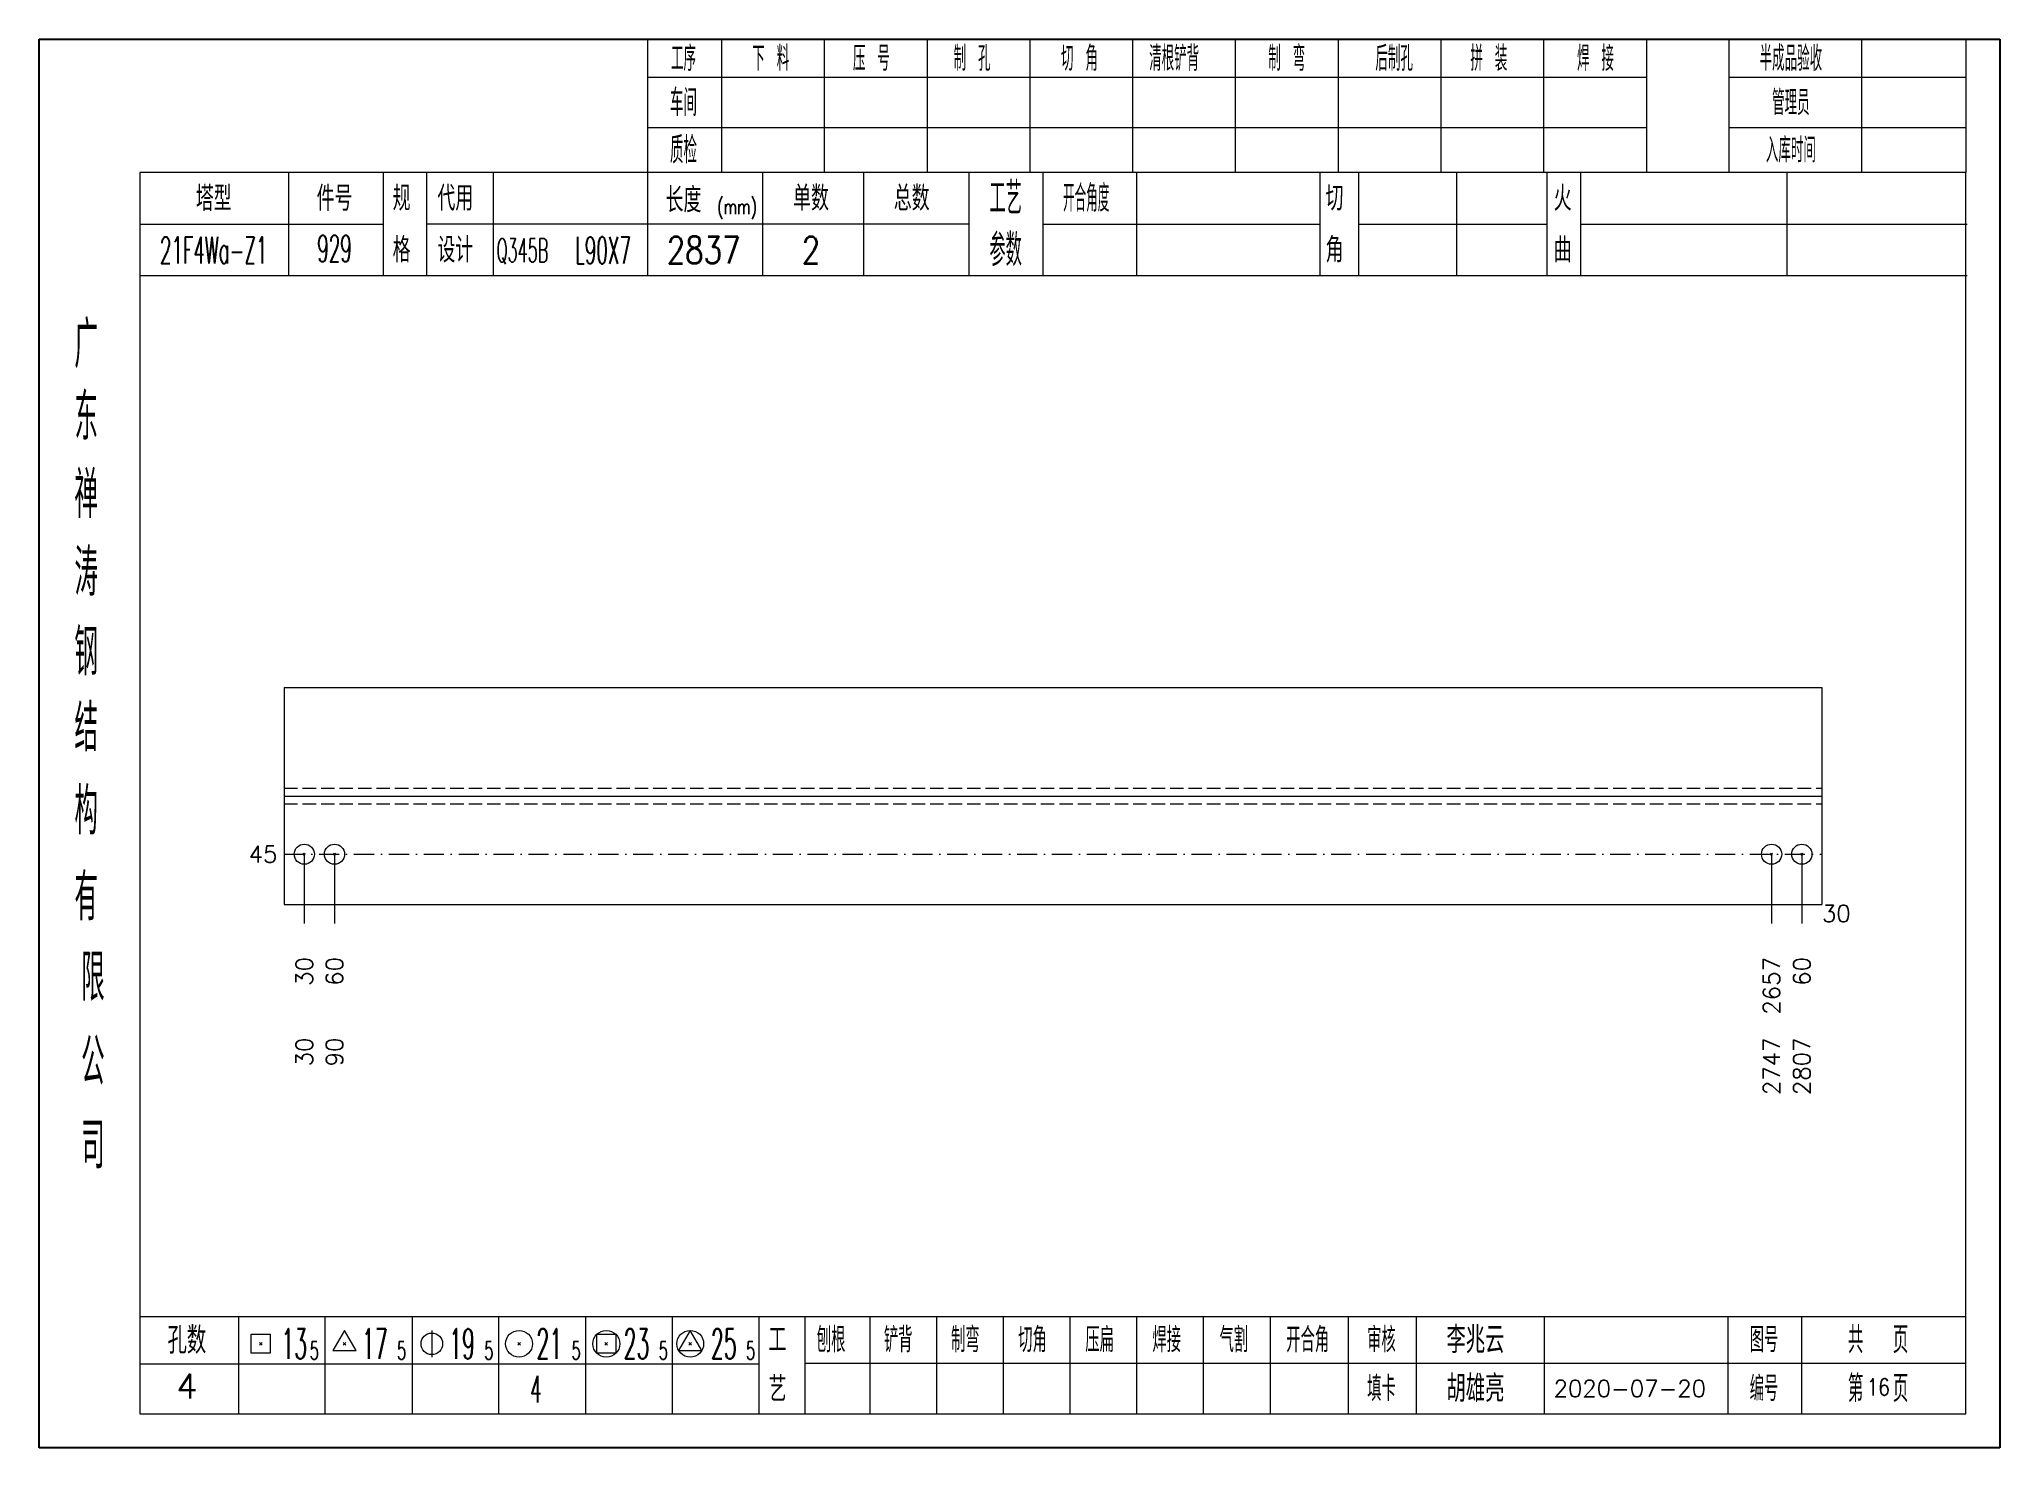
# Model space of a CAD drawing. Extents: x 1310 to 15542, y -76 to 8381.
# Drawn here: x 6198.4 to 6490.5, y -76.1 to 133.9 of the extents above; entities that cross this region are included whole.
import ezdxf
from ezdxf.enums import TextEntityAlignment as Align

# ---------------------------------------------------------------- set-up
doc = ezdxf.new("R2010")
doc.units = 0
doc.header["$MEASUREMENT"] = 0
doc.linetypes.add('一点画线', pattern=[5.2, 3, -1, 0.2, -1])
doc.linetypes.add('虚线', pattern=[2.75, 2, -0.75])
doc.layers.get('0').update_dxf_attribs({"linetype": 'CONTINUOUS', "lineweight": 25})
for name, color, linetype, lineweight in [('1', 7, 'CONTINUOUS', 25), ('4', 7, 'CONTINUOUS', 25), ('5', 7, 'CONTINUOUS', 25)]:
    doc.layers.add(name, color=color, linetype=linetype, lineweight=lineweight)
doc.styles.get("Standard").update_dxf_attribs({"font": 'simplex.shx', "width": 0.7, "height": 3, "bigfont": 'gbhzfs.shx'})

msp = doc.modelspace()

# ---------------------------------------------------------------- texts
at = {"color": 7, "linetype": 'Continuous', "lineweight": 13}
msp.add_text('45', height=2.5, dxfattribs=at).set_placement((6233.872, 12.367), align=Align.MIDDLE_RIGHT)
at = {"layer": '1', "color": 7, "linetype": 'Continuous', "lineweight": 13}
msp.add_text('30', height=2.5, dxfattribs=at).set_placement((6464.002, 3.534), align=Align.MIDDLE_LEFT)
at = {"layer": '1', "color": 8, "linetype": 'Continuous', "lineweight": 9}
for s, p in [('30', (6237.872, -2.966)), ('60', (6242.372, -2.966)), ('2657', (6456.502, -2.966)), ('60', (6461.002, -2.966))]:
    msp.add_text(s, height=2.5, rotation=90, dxfattribs=at).set_placement(p, align=Align.MIDDLE_RIGHT)
at = {"layer": '1', "color": 7, "linetype": 'Continuous', "lineweight": 13}
for s, p in [('30', (6237.872, -14.966)), ('90', (6242.372, -14.966)), ('2747', (6456.502, -14.966)), ('2807', (6461.002, -14.966))]:
    msp.add_text(s, height=2.5, rotation=90, dxfattribs=at).set_placement(p, align=Align.MIDDLE_RIGHT)
at = {"layer": '4', "color": 1, "linetype": 'Continuous', "lineweight": 25}
for s, height, width, p in [('工序', 3.7, 0.7, (6294.372, 130.991)), ('下 料', 3.7, 0.7, (6307.372, 130.991)), ('压 号', 3.7, 0.7, (6322.372, 130.991)), ('制 孔', 3.7, 0.7, (6337.372, 130.991)), ('切 角', 3.7, 0.7, (6353.372, 130.991)), ('清根铲背 ', 3.7, 0.7, (6368.372, 130.991)), (' 制 弯', 3.7, 0.7, (6383.372, 130.991)), (' 后制孔', 3.7, 0.7, (6399.372, 130.991)), ('拼 装', 3.7, 0.7, (6414.372, 130.991)), (' 焊 接', 3.7, 0.7, (6429.372, 130.991)), ('半成品验收', 3.7, 0.7, (6459.372, 130.991)), ('车间', 4, 0.7, (6294.372, 124.391)), ('管理员', 3.7, 0.7, (6459.372, 124.391)), ('质检', 4, 0.7, (6294.372, 117.331)), ('入库时间', 3.7, 0.7, (6459.372, 117.331)), ('工艺', 4.8, 0.7, (6342.372, 110.151)), ('开合角度', 4, 0.6, (6354.372, 110.151)), ('(mm)', 2.24, 0.7, (6302.372, 108.891)), ('参数', 4.8, 0.7, (6342.372, 102.441)), ('21F4Wa-Z1', 4, 0.5, (6224.372, 102.411)), ('929', 4, 0.5, (6242.372, 102.661)), ('Q345B', 3.5, 0.5, (6270.372, 102.391)), ('L90X7', 4, 0.5, (6282.372, 102.391)), ('2837', 4, 0.8, (6297.372, 102.441)), ('2', 4, 0.8, (6313.372, 102.441)), ('广', 6.96, 0.7, (6205.372, 88.361)), ('东', 6.96, 0.7, (6205.372, 77.571)), ('禅', 6.96, 0.7, (6205.372, 65.981)), ('涛', 6.96, 0.7, (6205.372, 54.381)), ('钢', 6.96, 0.7, (6205.372, 42.491)), ('结', 6.96, 0.7, (6205.372, 31.181)), ('构', 6.96, 0.7, (6205.372, 18.801)), ('有', 6.96, 0.7, (6205.372, 5.991)), ('限', 6.96, 0.7, (6206.372, -6.009)), ('公', 6.96, 0.7, (6206.372, -18.549)), ('司', 6.96, 0.7, (6206.372, -31.029)), ('13', 4.47, 0.5, (6236.372, -60.609)), ('17', 4.47, 0.5, (6248.372, -60.609)), ('19', 4.47, 0.5, (6261.372, -60.609)), ('21', 4.47, 0.5, (6274.372, -60.609)), ('23', 4.47, 0.5, (6287.372, -60.609)), ('25', 4.47, 0.5, (6300.372, -60.609)), ('刨根', 3.7, 0.8, (6316.372, -60.009)), ('铲背', 3.7, 0.8, (6326.372, -60.009)), ('制弯', 3.7, 0.8, (6336.372, -60.009)), ('切角', 3.7, 0.8, (6346.372, -60.009)), ('压扁', 3.7, 0.8, (6356.372, -60.009)), ('焊接', 3.7, 0.8, (6366.372, -60.009)), ('气割', 3.7, 0.8, (6376.372, -60.009)), ('开合角', 3.7, 0.8, (6387.372, -60.009)), ('审核', 3.7, 0.8, (6398.372, -60.009)), ('图号', 3.7, 0.8, (6455.372, -60.009)), ('共  页', 4, 0.8, (6472.372, -60.009)), ('5', 2.68, 0.6, (6239.372, -61.609)), ('5', 2.68, 0.6, (6252.372, -61.609)), ('5', 2.68, 0.6, (6265.372, -61.609)), ('5', 2.68, 0.6, (6278.372, -61.609)), ('5', 2.68, 0.6, (6291.372, -61.609)), ('5', 2.68, 0.6, (6304.372, -61.609)), ('4', 4, 0.5, (6272.372, -67.359)), ('填卡', 3.7, 0.8, (6398.372, -67.279)), ('编号', 3.7, 0.8, (6455.372, -67.279)), ('第  页', 4, 0.8, (6472.372, -67.279))]:
    msp.add_text(s, height=height, dxfattribs=dict(at, width=width)).set_placement(p, align=Align.MIDDLE_CENTER)
for s, height, p in [('塔型', 3.7, (6224.372, 110.121)), ('件号', 3.7, (6242.372, 110.121)), ('规', 3.7, (6252.372, 110.151)), ('代用', 3.7, (6260.372, 110.151)), ('长度', 3.7, (6294.372, 109.891)), ('单数', 3.7, (6313.372, 110.151)), ('总数', 3.7, (6328.372, 110.151)), ('切', 3.7, (6391.372, 110.151)), ('火', 3.7, (6425.372, 110.151)), ('格', 3.7, (6252.372, 102.441)), ('设计', 3.7, (6260.372, 102.441)), ('角', 3.7, (6391.372, 102.441)), ('曲', 3.7, (6425.372, 102.441)), ('孔数', 4, (6220.372, -60.089)), ('工', 3.7, (6308.372, -60.009)), ('李兆云', 4, (6412.372, -60.009)), ('4', 3.7, (6220.372, -66.919)), ('艺', 3.7, (6308.372, -67.359)), ('胡雄亮', 4, (6412.372, -67.279)), ('2020-07-20', 2.5, (6435.372, -67.279))]:
    msp.add_text(s, height=height, dxfattribs=at).set_placement(p, align=Align.MIDDLE_CENTER)
at = {"layer": '4', "color": 6, "linetype": 'Continuous', "lineweight": 25, "width": 0.8}
msp.add_text('16', height=2.5, dxfattribs=at).set_placement((6472.397, -67.051), align=Align.MIDDLE_CENTER)

# ---------------------------------------------------------------- blocks, each defined once
blk = doc.blocks.new('孔21.5')
at = {"layer": '5', "color": 7, "linetype": 'Continuous', "lineweight": 13}
for p, q in [((-0.1, -0.1), (0.1, 0.1)), ((0.1, -0.1), (-0.1, 0.1))]:
    blk.add_line(p, q, dxfattribs=at)
blk.add_circle((0, 0), 1, dxfattribs=at)
blk = doc.blocks.new('CTJGK')
at = {"color": 6, "linetype": 'Continuous'}
for p, q in [((0, 209.97), (292.13, 209.97)), ((0, 0), (0, 209.97)), ((292.13, 209.97), (292.13, 0)), ((292.13, 0), (0, 0))]:
    blk.add_line(p, q, dxfattribs=at)

# ---------------------------------------------------------------- linework, layer by layer
at = {"color": 7, "linetype": 'Continuous', "lineweight": 18}
for p, q in [((6234.872, 37.201), (6234.872, 4.867)), ((6234.872, 37.201), (6464.002, 37.201)), ((6464.002, 37.201), (6464.002, 4.867)), ((6234.872, 21.034), (6464.002, 21.034))]:
    msp.add_line(p, q, dxfattribs=at)
at = {"color": 1, "linetype": '虚线', "lineweight": 18}
for p, q in [((6234.872, 22.201), (6464.002, 22.201)), ((6234.872, 19.867), (6464.002, 19.867))]:
    msp.add_line(p, q, dxfattribs=at)
at = {"color": 3, "linetype": '一点画线', "lineweight": 13}
msp.add_line((6234.872, 12.367), (6464.002, 12.367), dxfattribs=at)
at = {"color": 7, "linetype": 'Continuous', "lineweight": 13}
for p, q in [((6237.872, 12.367), (6237.872, 2.034)), ((6242.372, 12.367), (6242.372, 2.034)), ((6456.502, 12.367), (6456.502, 2.034)), ((6461.002, 12.367), (6461.002, 2.034))]:
    msp.add_line(p, q, dxfattribs=at)
at = {"layer": '1', "color": 7, "linetype": 'Continuous', "lineweight": 18}
msp.add_line((6234.872, 4.867), (6464.002, 4.867), dxfattribs=at)
at = {"layer": '4', "color": 1, "linetype": 'Continuous', "lineweight": 18}
for p, q in [((6198.372, 133.861), (6198.372, -76.109)), ((6490.502, 133.861), (6198.372, 133.861)), ((6289.002, 133.861), (6289.002, 114.021)), ((6300.032, 133.861), (6300.032, 114.001)), ((6315.342, 133.861), (6315.342, 114.001)), ((6330.662, 133.861), (6330.662, 114.001)), ((6345.972, 133.861), (6345.972, 114.001)), ((6361.282, 133.861), (6361.282, 114.001)), ((6376.592, 133.861), (6376.592, 114.001)), ((6391.912, 133.861), (6391.912, 114.001)), ((6407.222, 133.861), (6407.222, 114.001)), ((6422.532, 133.861), (6422.532, 114.001)), ((6437.842, 133.861), (6437.842, 114.021)), ((6437.842, 133.861), (6437.842, 114.001)), ((6450.122, 133.861), (6450.122, 114.001)), ((6469.872, 133.861), (6469.872, 114.001)), ((6485.452, 133.861), (6485.452, 114.001)), ((6490.502, 104.061), (6490.502, 133.861)), ((6437.842, 128.131), (6289.002, 128.131)), ((6485.452, 128.131), (6450.122, 128.131)), ((6437.842, 120.651), (6289.002, 120.651)), ((6485.452, 120.651), (6450.122, 120.651)), ((6213.382, 114.001), (6213.382, -71.059)), ((6485.452, 114.001), (6213.382, 114.001)), ((6235.502, 114.011), (6235.502, 98.591)), ((6249.652, 98.591), (6249.652, 114.001)), ((6256.152, 98.591), (6256.152, 114.001)), ((6266.022, 114.001), (6266.022, 98.591)), ((6289.002, 114.021), (6289.002, 98.591)), ((6306.122, 114.001), (6306.122, 98.591)), ((6321.172, 114.001), (6321.172, 98.591)), ((6336.872, 114.001), (6336.872, 98.591)), ((6347.932, 114.001), (6347.932, 98.591)), ((6361.882, 114.001), (6361.882, 98.591)), ((6389.182, 114.001), (6389.182, 98.591)), ((6394.942, 114.001), (6394.942, 98.591)), ((6409.562, 114.001), (6409.562, 98.591)), ((6423.022, 114.001), (6423.022, 98.591)), ((6428.012, 114.001), (6428.012, 98.591)), ((6458.752, 114.001), (6458.752, 98.591)), ((6485.452, -71.059), (6485.452, 114.001)), ((6249.652, 106.241), (6213.382, 106.241)), ((6336.872, 106.291), (6256.152, 106.291)), ((6347.932, 106.291), (6389.182, 106.291)), ((6394.942, 106.291), (6423.022, 106.291)), ((6428.012, 106.291), (6485.632, 106.291)), ((6490.502, -76.109), (6490.502, 104.061)), ((6485.632, 98.591), (6213.382, 98.591)), ((6213.382, -56.529), (6485.452, -56.529)), ((6228.072, -56.529), (6228.072, -71.059)), ((6241.002, -71.059), (6241.002, -56.529)), ((6253.932, -56.529), (6253.932, -71.059)), ((6266.852, -71.059), (6266.852, -56.529)), ((6279.782, -56.529), (6279.782, -71.059)), ((6292.712, -71.059), (6292.712, -56.529)), ((6305.632, -71.059), (6305.632, -56.529)), ((6312.502, -71.059), (6312.502, -56.529)), ((6322.162, -71.059), (6322.162, -56.529)), ((6332.102, -71.059), (6332.102, -56.529)), ((6342.042, -71.059), (6342.042, -56.529)), ((6351.992, -71.059), (6351.992, -56.529)), ((6361.932, -71.059), (6361.932, -56.529)), ((6371.872, -71.059), (6371.872, -56.529)), ((6381.822, -71.059), (6381.822, -56.529)), ((6393.462, -71.059), (6393.462, -56.529)), ((6403.612, -71.059), (6403.612, -56.529)), ((6422.672, -71.059), (6422.672, -56.529)), ((6450.052, -71.059), (6450.052, -56.529)), ((6461.012, -71.059), (6461.012, -56.529)), ((6305.632, -63.659), (6213.382, -63.659)), ((6312.462, -63.499), (6485.452, -63.499)), ((6213.382, -71.059), (6485.452, -71.059)), ((6198.372, -76.109), (6490.502, -76.109))]:
    msp.add_line(p, q, dxfattribs=at)
at = {"layer": '4', "color": 7, "linetype": 'Continuous', "lineweight": 13}
for p, q in [((6229.958, -62.023), (6229.958, -59.195)), ((6229.958, -59.195), (6232.786, -59.195)), ((6231.172, -60.809), (6231.572, -60.409)), ((6231.572, -60.809), (6231.172, -60.409)), ((6232.786, -59.195), (6232.786, -62.023)), ((6243.872, -58.609), (6242.14, -61.609)), ((6243.672, -60.809), (6244.072, -60.409)), ((6244.072, -60.809), (6243.672, -60.409)), ((6245.604, -61.609), (6243.872, -58.609)), ((6256.872, -58.609), (6256.872, -62.609)), ((6269.672, -60.809), (6270.072, -60.409)), ((6270.072, -60.809), (6269.672, -60.409)), ((6281.458, -62.023), (6281.458, -59.195)), ((6281.458, -59.195), (6284.286, -59.195)), ((6282.672, -60.809), (6283.072, -60.409)), ((6283.072, -60.809), (6282.672, -60.409)), ((6284.286, -59.195), (6284.286, -62.023)), ((6295.372, -58.609), (6293.64, -61.609)), ((6295.172, -60.809), (6295.572, -60.409)), ((6295.572, -60.809), (6295.172, -60.409)), ((6297.104, -61.609), (6295.372, -58.609)), ((6232.786, -62.023), (6229.958, -62.023)), ((6242.14, -61.609), (6245.604, -61.609)), ((6284.286, -62.023), (6281.458, -62.023)), ((6293.64, -61.609), (6297.104, -61.609))]:
    msp.add_line(p, q, dxfattribs=at)
for centre, radius in [((6256.872, -60.609), 1.6), ((6269.872, -60.609), 2), ((6282.872, -60.609), 2), ((6295.372, -60.609), 2)]:
    msp.add_circle(centre, radius, dxfattribs=at)

# ---------------------------------------------------------------- block references
at = {"color": 0, "linetype": 'Continuous'}
msp.add_blockref('CTJGK', (6198.372, -76.109), dxfattribs=at)
at = {"layer": '1', "color": 8, "linetype": 'Continuous', "lineweight": 9, "xscale": 1.5, "yscale": 1.5, "zscale": 1.5}
for p in [(6237.872, 12.367), (6242.372, 12.367), (6456.502, 12.367), (6461.002, 12.367)]:
    msp.add_blockref('孔21.5', p, dxfattribs=at)

msp.set_redraw_order([(e.dxf.handle, doc.entitydb.next_handle()) for e in msp.query("TEXT MTEXT ATTDEF DIMENSION ARC_DIMENSION")])  # texts and dimensions are drawn at this point

doc.saveas('drawing.dxf')
